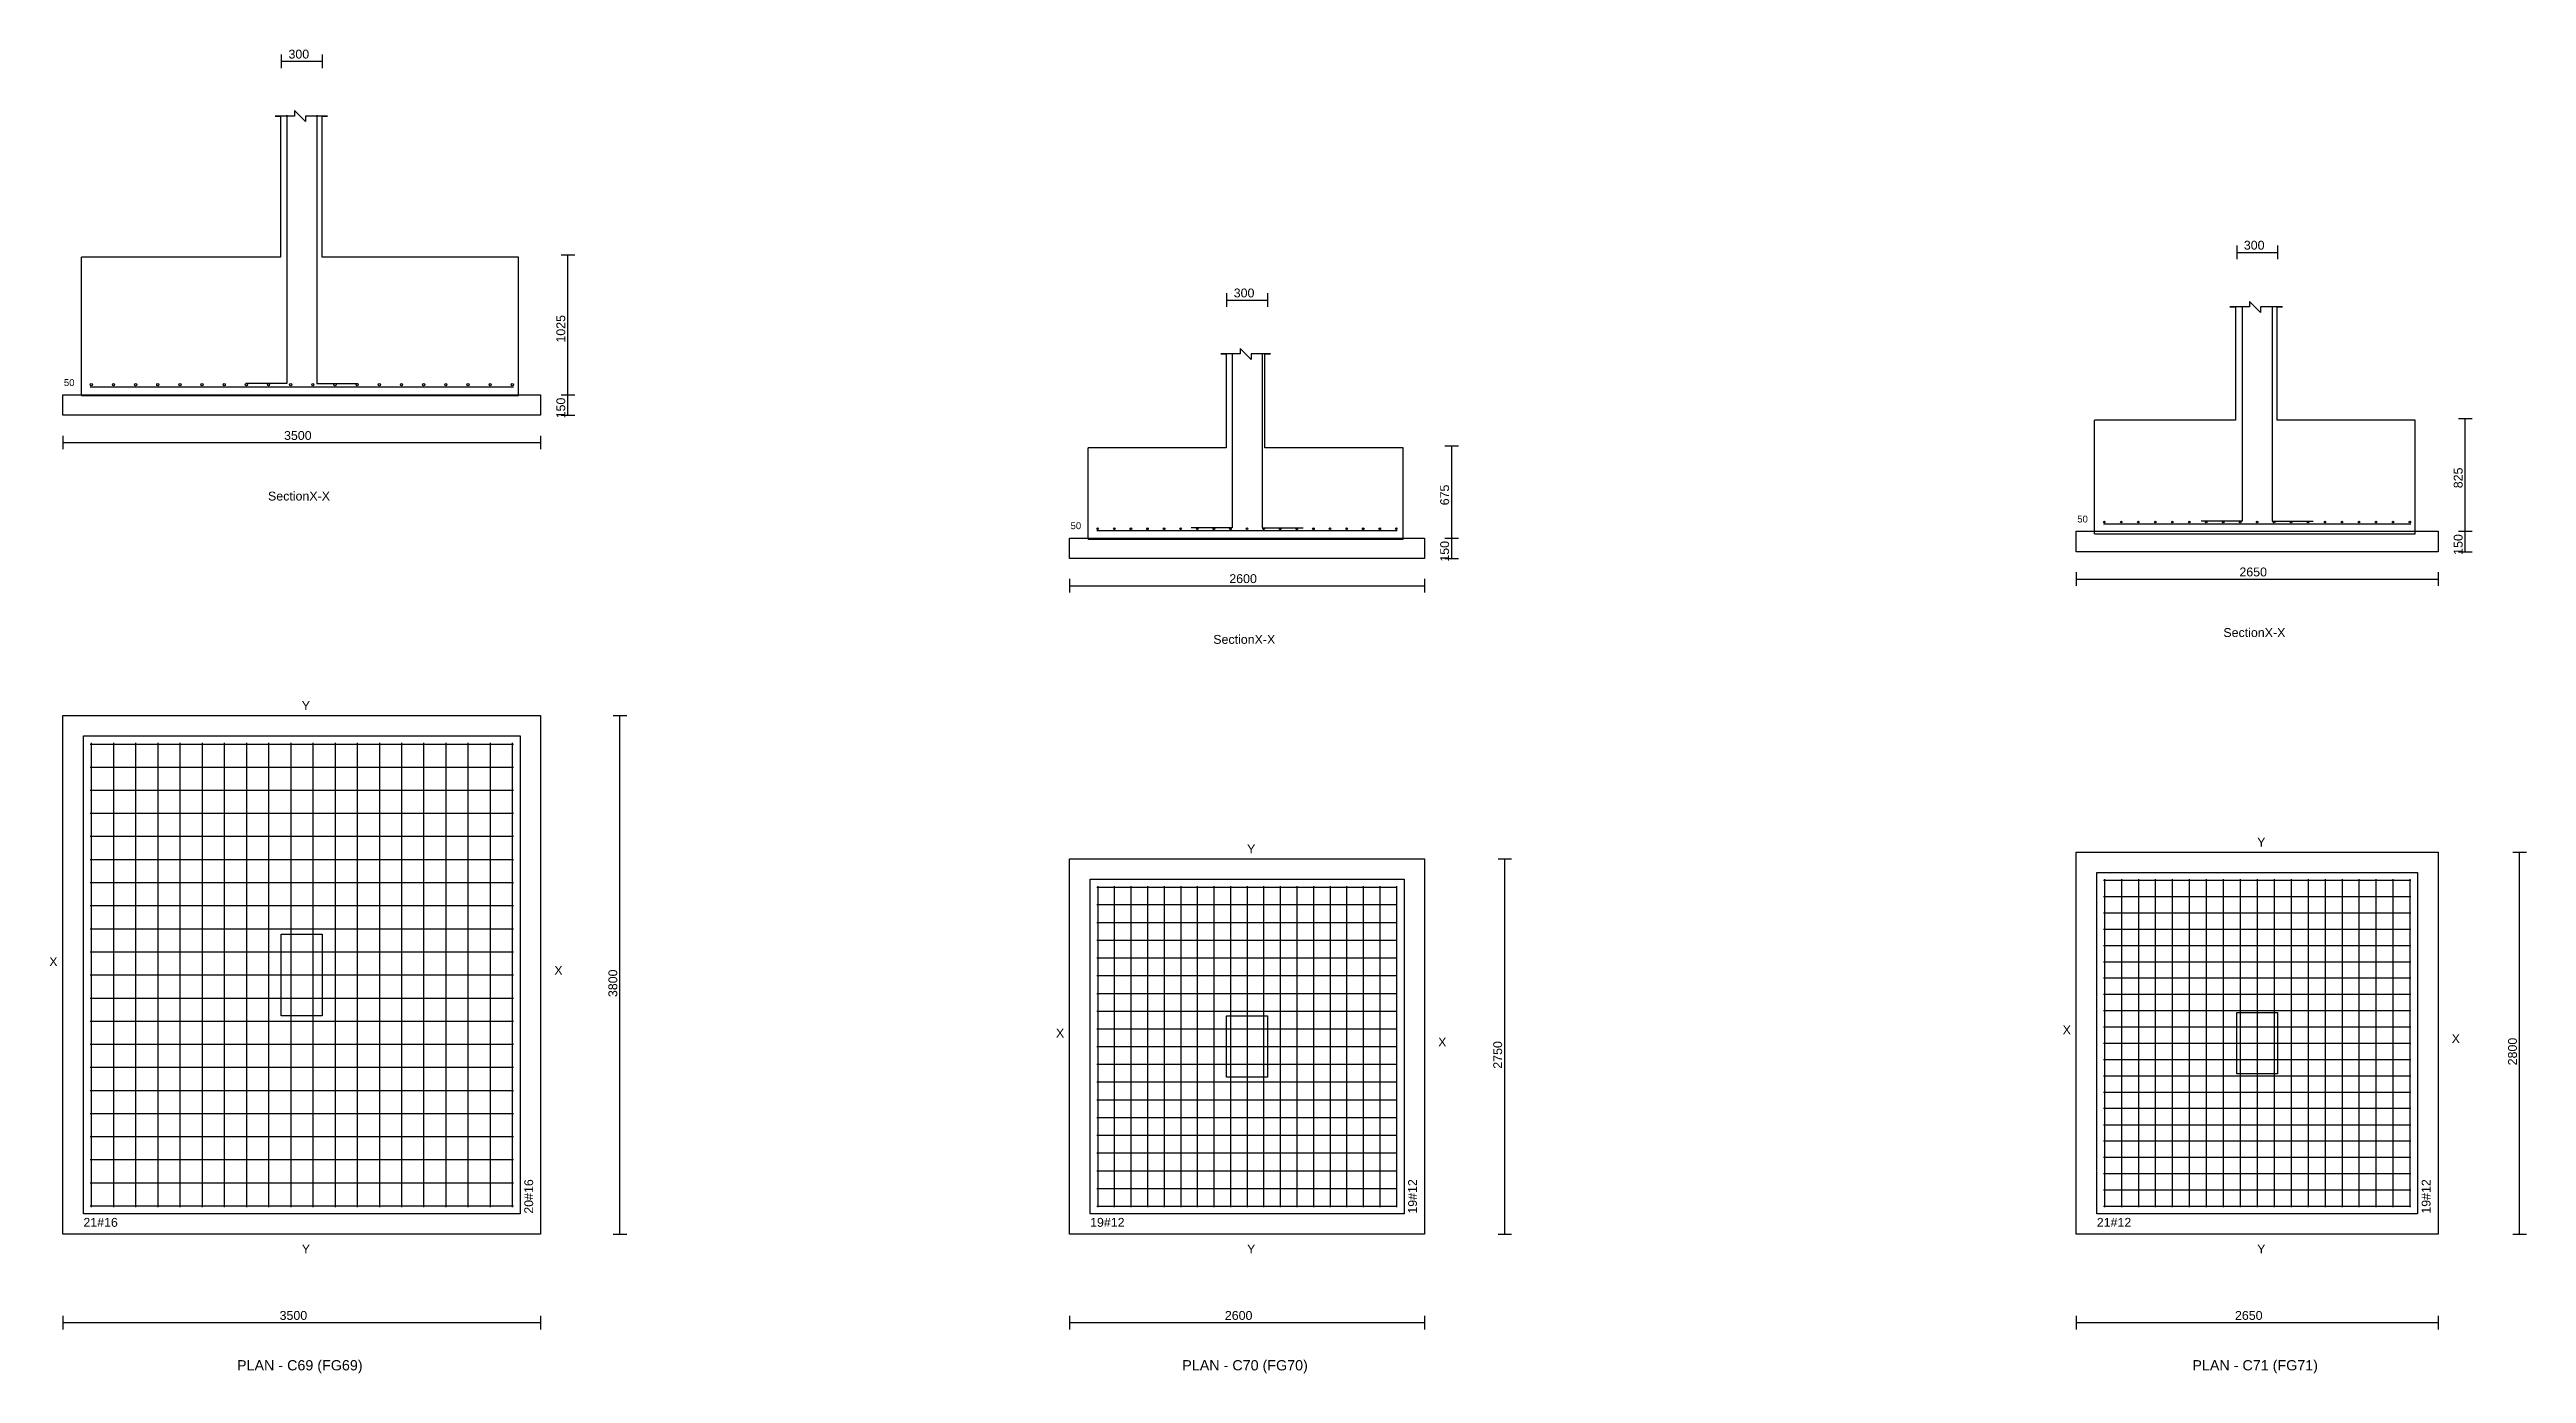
# Model space of a CAD drawing. Extents: x 0 to 27, y -1 to 285.
# Drawn here: x 0.25 to 18.4, y 259.64 to 269.34 of the extents above; entities that cross this region are included whole.
import ezdxf
from ezdxf.enums import TextEntityAlignment as Align

# ---------------------------------------------------------------- set-up
doc = ezdxf.new("R2010")
doc.units = 0
for name, color, linetype in [('Bottom_Cover', 7, 'CONTINUOUS'), ('Column_Bars', 4, 'CONTINUOUS'), ('Column_Dimension', 7, 'CONTINUOUS'), ('Columns', 4, 'CONTINUOUS'), ('dim_all', 7, 'CONTINUOUS'), ('Footing_Plan', 7, 'CONTINUOUS'), ('PCC', 2, 'CONTINUOUS'), ('PCC_Depth', 7, 'CONTINUOUS'), ('Pcc_Plan', 2, 'CONTINUOUS'), ('Plan', 7, 'CONTINUOUS'), ('Plan_Rf_Xdir', 1, 'CONTINUOUS'), ('Plan_Rf_Ydir', 3, 'CONTINUOUS'), ('Section', 2, 'CONTINUOUS'), ('SectionName', 3, 'CONTINUOUS'), ('Sectn_Rf_Xdir', 1, 'CONTINUOUS'), ('Sectn_Rf_Ydir', 3, 'CONTINUOUS'), ('Total_Depth', 7, 'CONTINUOUS'), ('X_Dimension', 7, 'CONTINUOUS')]:
    doc.layers.add(name, color=color, linetype=linetype)
doc.styles.add('STRUDS_Arial', font='ARIAL.TTF', dxfattribs={"height": 0.04})

msp = doc.modelspace()

# ---------------------------------------------------------------- texts
at = {"layer": 'Bottom_Cover', "style": 'STRUDS_Arial'}
for p in [(0.3571, 266.877), (7.7321, 265.828), (15.1071, 265.877)]:
    msp.add_text('50', height=0.05, dxfattribs=at).set_placement(p)
at = {"layer": 'Column_Dimension', "style": 'STRUDS_Arial'}
for p in [(2.0025, 269.276), (16.3275, 267.876), (8.9275, 267.526)]:
    msp.add_text('300', height=0.065, dxfattribs=at).set_placement(p)
at = {"layer": 'dim_all', "style": 'STRUDS_Arial'}
for s, p in [('3800 ', (4.41119, 262.4)), ('2750 ', (10.8935, 261.875)), ('2800 ', (18.3279, 261.9))]:
    msp.add_text(s, height=0.065, rotation=90, dxfattribs=at).set_placement(p)
for s, p in [('3500 ', (1.9375, 260.035)), ('2600 ', (8.8625, 260.035)), ('2650 ', (16.2625, 260.035))]:
    msp.add_text(s, height=0.065, dxfattribs=at).set_placement(p)
at = {"layer": 'PCC_Depth', "style": 'STRUDS_Arial'}
for p in [(4.03, 266.64), (10.505, 265.59), (17.93, 265.64)]:
    msp.add_text('150', height=0.065, rotation=90, dxfattribs=at).set_placement(p)
at = {"layer": 'Plan', "style": 'STRUDS_Arial'}
for s, p in [('PLAN - C69 (FG69) ', (2.1, 259.665)), ('PLAN - C70 (FG70) ', (9.025, 259.665)), ('PLAN - C71 (FG71) ', (16.425, 259.665))]:
    msp.add_text(s, height=0.075, dxfattribs=at).set_placement(p, align=Align.CENTER)
at = {"layer": 'Plan_Rf_Xdir', "style": 'STRUDS_Arial'}
for s, p in [('21#16', (0.5, 260.717)), ('19#12', (7.875, 260.717)), ('21#12', (15.25, 260.717))]:
    msp.add_text(s, height=0.065, dxfattribs=at).set_placement(p)
at = {"layer": 'Plan_Rf_Ydir', "style": 'STRUDS_Arial'}
for s, p in [('20#16', (3.795, 260.813)), ('19#12', (10.27, 260.813)), ('19#12', (17.695, 260.813))]:
    msp.add_text(s, height=0.065, rotation=90, dxfattribs=at).set_placement(p)
at = {"layer": 'Section', "style": 'STRUDS_Arial'}
for p in [(1.8525, 266.038), (8.7775, 264.988), (16.1775, 265.038)]:
    msp.add_text('SectionX-X', height=0.065, dxfattribs=at).set_placement(p)
at = {"layer": 'SectionName', "style": 'STRUDS_Arial'}
for s, p in [('Y', (2.1, 264.503)), ('Y', (9.025, 263.453)), ('Y', (16.425, 263.503)), ('X', (0.25, 262.627)), ('X', (3.95, 262.563)), ('X', (7.625, 262.103)), ('X', (10.425, 262.038)), ('X', (15, 262.127)), ('X', (17.85, 262.063)), ('Y', (2.1, 260.522)), ('Y', (9.025, 260.522)), ('Y', (16.425, 260.522))]:
    msp.add_text(s, height=0.065, dxfattribs=at).set_placement(p)
at = {"layer": 'Total_Depth', "style": 'STRUDS_Arial'}
for s, p in [('1025', (4.03, 267.195)), ('825', (17.93, 266.128)), ('675', (10.505, 266.003))]:
    msp.add_text(s, height=0.065, rotation=90, dxfattribs=at).set_placement(p)
at = {"layer": 'X_Dimension', "style": 'STRUDS_Arial'}
for s, p in [('3500', (1.97, 266.482)), ('2600', (8.895, 265.433)), ('2650', (16.295, 265.482))]:
    msp.add_text(s, height=0.065, dxfattribs=at).set_placement(p)

# ---------------------------------------------------------------- linework, layer by layer
at = {"layer": 'Column_Bars'}
for p, q in [((1.99, 268.862), (1.99, 266.895)), ((2.21, 268.862), (2.21, 266.895)), ((16.315, 267.462), (16.315, 265.887)), ((16.535, 267.462), (16.535, 265.887)), ((8.915, 267.113), (8.915, 265.837)), ((9.135, 267.113), (9.135, 265.837)), ((1.99, 266.895), (1.69, 266.895)), ((2.21, 266.895), (2.51, 266.895)), ((8.915, 265.837), (8.615, 265.837)), ((9.135, 265.837), (9.435, 265.837)), ((16.315, 265.887), (16.015, 265.887)), ((16.535, 265.887), (16.835, 265.887))]:
    msp.add_line(p, q, dxfattribs=at)
at = {"layer": 'Columns'}
for p, q in [((1.95, 262.263), (1.95, 262.862)), ((1.95, 262.862), (2.25, 262.862)), ((2.25, 262.862), (2.25, 262.263)), ((2.25, 262.263), (1.95, 262.263)), ((8.875, 261.813), (8.875, 262.263)), ((8.875, 262.263), (9.175, 262.263)), ((9.175, 262.263), (9.175, 261.813)), ((16.275, 261.837), (16.275, 262.288)), ((16.275, 262.288), (16.575, 262.288)), ((16.575, 262.288), (16.575, 261.837)), ((9.175, 261.813), (8.875, 261.813)), ((16.575, 261.837), (16.275, 261.837))]:
    msp.add_line(p, q, dxfattribs=at)
at = {"layer": 'dim_all'}
for p, q in [((1.95, 269.306), (1.95, 269.206)), ((2.25, 269.306), (2.25, 269.206)), ((1.95, 269.256), (2.25, 269.256)), ((4, 267.837), (4.1, 267.837)), ((4.05, 266.813), (4.05, 267.837)), ((16.275, 267.906), (16.275, 267.806)), ((16.275, 267.856), (16.575, 267.856)), ((16.575, 267.906), (16.575, 267.806)), ((8.875, 267.556), (8.875, 267.456)), ((8.875, 267.506), (9.175, 267.506)), ((9.175, 267.556), (9.175, 267.456)), ((4, 266.813), (4.1, 266.813)), ((4, 266.813), (4.1, 266.813)), ((4.05, 266.663), (4.05, 266.813)), ((4, 266.663), (4.1, 266.663)), ((17.9, 266.638), (18, 266.638)), ((17.95, 265.813), (17.95, 266.638)), ((0.35, 266.513), (0.35, 266.413)), ((0.35, 266.462), (3.85, 266.462)), ((3.85, 266.513), (3.85, 266.413)), ((10.475, 266.438), (10.575, 266.438)), ((10.525, 265.763), (10.525, 266.438)), ((10.475, 265.763), (10.575, 265.763)), ((10.475, 265.763), (10.575, 265.763)), ((10.525, 265.613), (10.525, 265.763)), ((17.9, 265.813), (18, 265.813)), ((17.9, 265.813), (18, 265.813)), ((17.9, 265.663), (18, 265.663)), ((17.95, 265.663), (17.95, 265.813)), ((10.475, 265.613), (10.575, 265.613)), ((15.1, 265.513), (15.1, 265.413)), ((17.75, 265.513), (17.75, 265.413)), ((7.725, 265.463), (7.725, 265.363)), ((7.725, 265.413), (10.325, 265.413)), ((10.325, 265.463), (10.325, 265.363)), ((15.1, 265.462), (17.75, 265.462)), ((4.38119, 264.462), (4.48119, 264.462)), ((4.43119, 260.663), (4.43119, 264.462)), ((10.8635, 263.413), (10.9635, 263.413)), ((10.9135, 260.663), (10.9135, 263.413)), ((18.2979, 263.462), (18.3979, 263.462)), ((18.3479, 260.663), (18.3479, 263.462)), ((4.38119, 260.663), (4.48119, 260.663)), ((10.8635, 260.663), (10.9635, 260.663)), ((18.2979, 260.663), (18.3979, 260.663)), ((0.35, 260.065), (0.35, 259.965)), ((3.85, 260.065), (3.85, 259.965)), ((7.725, 260.065), (7.725, 259.965)), ((10.325, 260.065), (10.325, 259.965)), ((15.1, 260.065), (15.1, 259.965)), ((17.75, 260.065), (17.75, 259.965)), ((0.35, 260.015), (3.85, 260.015)), ((7.725, 260.015), (10.325, 260.015)), ((15.1, 260.015), (17.75, 260.015))]:
    msp.add_line(p, q, dxfattribs=at)
at = {"layer": 'Footing_Plan'}
for p, q in [((0.5, 260.813), (0.5, 264.313)), ((0.5, 264.313), (3.7, 264.313)), ((3.7, 264.313), (3.7, 260.813)), ((15.25, 260.813), (15.25, 263.313)), ((15.25, 263.313), (17.6, 263.313)), ((17.6, 263.313), (17.6, 260.813)), ((7.875, 260.813), (7.875, 263.263)), ((7.875, 263.263), (10.175, 263.263)), ((10.175, 263.263), (10.175, 260.813)), ((3.7, 260.813), (0.5, 260.813)), ((10.175, 260.813), (7.875, 260.813)), ((17.6, 260.813), (15.25, 260.813))]:
    msp.add_line(p, q, dxfattribs=at)
at = {"layer": 'PCC'}
for p, q in [((0.35, 266.663), (0.35, 266.813)), ((0.35, 266.813), (3.85, 266.813)), ((0.35, 266.663), (0.35, 266.813)), ((0.35, 266.813), (3.85, 266.813)), ((3.85, 266.813), (3.85, 266.663)), ((3.85, 266.813), (3.85, 266.663)), ((3.85, 266.663), (0.35, 266.663)), ((3.85, 266.663), (0.35, 266.663)), ((7.725, 265.613), (7.725, 265.763)), ((7.725, 265.763), (10.325, 265.763)), ((7.725, 265.613), (7.725, 265.763)), ((7.725, 265.763), (10.325, 265.763)), ((10.325, 265.763), (10.325, 265.613)), ((10.325, 265.763), (10.325, 265.613)), ((15.1, 265.663), (15.1, 265.813)), ((15.1, 265.813), (17.75, 265.813)), ((15.1, 265.663), (15.1, 265.813)), ((15.1, 265.813), (17.75, 265.813)), ((17.75, 265.663), (15.1, 265.663)), ((17.75, 265.663), (15.1, 265.663)), ((17.75, 265.813), (17.75, 265.663)), ((17.75, 265.813), (17.75, 265.663)), ((10.325, 265.613), (7.725, 265.613)), ((10.325, 265.613), (7.725, 265.613))]:
    msp.add_line(p, q, dxfattribs=at)
at = {"layer": 'Pcc_Plan'}
for p, q in [((0.35, 260.663), (0.35, 264.462)), ((0.35, 264.462), (3.85, 264.462)), ((3.85, 264.462), (3.85, 260.663)), ((7.725, 260.663), (7.725, 263.413)), ((7.725, 263.413), (10.325, 263.413)), ((10.325, 263.413), (10.325, 260.663)), ((15.1, 260.663), (15.1, 263.462)), ((15.1, 263.462), (17.75, 263.462)), ((17.75, 263.462), (17.75, 260.663)), ((3.85, 260.663), (0.35, 260.663)), ((10.325, 260.663), (7.725, 260.663)), ((17.75, 260.663), (15.1, 260.663))]:
    msp.add_line(p, q, dxfattribs=at)
at = {"layer": 'Plan_Rf_Xdir'}
for p, q in [((0.55, 264.254), (3.65, 264.254)), ((0.55, 264.085), (3.65, 264.085)), ((0.55, 263.916), (3.65, 263.916)), ((0.55, 263.747), (3.65, 263.747)), ((0.55, 263.578), (3.65, 263.578)), ((0.55, 263.408), (3.65, 263.408)), ((0.55, 263.239), (3.65, 263.239)), ((7.925, 263.206), (10.125, 263.206)), ((15.3, 263.256), (17.55, 263.256)), ((15.3, 263.137), (17.55, 263.137)), ((0.55, 263.07), (3.65, 263.07)), ((7.925, 263.077), (10.125, 263.077)), ((7.925, 262.947), (10.125, 262.947)), ((15.3, 263.017), (17.55, 263.017)), ((0.55, 262.901), (3.65, 262.901)), ((7.925, 262.817), (10.125, 262.817)), ((15.3, 262.898), (17.55, 262.898)), ((15.3, 262.779), (17.55, 262.779)), ((0.55, 262.732), (3.65, 262.732)), ((7.925, 262.687), (10.125, 262.687)), ((15.3, 262.659), (17.55, 262.659)), ((0.55, 262.562), (3.65, 262.562)), ((0.55, 262.393), (3.65, 262.393)), ((7.925, 262.557), (10.125, 262.557)), ((7.925, 262.427), (10.125, 262.427)), ((15.3, 262.54), (17.55, 262.54)), ((15.3, 262.421), (17.55, 262.421)), ((0.55, 262.224), (3.65, 262.224)), ((7.925, 262.297), (10.125, 262.297)), ((15.3, 262.301), (17.55, 262.301)), ((0.55, 262.055), (3.65, 262.055)), ((7.925, 262.167), (10.125, 262.167)), ((7.925, 262.037), (10.125, 262.037)), ((15.3, 262.182), (17.55, 262.182)), ((15.3, 262.062), (17.55, 262.062)), ((0.55, 261.886), (3.65, 261.886)), ((7.925, 261.908), (10.125, 261.908)), ((15.3, 261.943), (17.55, 261.943)), ((0.55, 261.716), (3.65, 261.716)), ((7.925, 261.778), (10.125, 261.778)), ((15.3, 261.824), (17.55, 261.824)), ((15.3, 261.704), (17.55, 261.704)), ((0.55, 261.547), (3.65, 261.547)), ((7.925, 261.648), (10.125, 261.648)), ((7.925, 261.518), (10.125, 261.518)), ((15.3, 261.585), (17.55, 261.585)), ((0.55, 261.378), (3.65, 261.378)), ((7.925, 261.388), (10.125, 261.388)), ((15.3, 261.465), (17.55, 261.465)), ((15.3, 261.346), (17.55, 261.346)), ((0.55, 261.209), (3.65, 261.209)), ((7.925, 261.258), (10.125, 261.258)), ((7.925, 261.128), (10.125, 261.128)), ((15.3, 261.227), (17.55, 261.227)), ((0.55, 261.04), (3.65, 261.04)), ((7.925, 260.998), (10.125, 260.998)), ((15.3, 261.107), (17.55, 261.107)), ((15.3, 260.988), (17.55, 260.988)), ((0.55, 260.871), (3.65, 260.871)), ((7.925, 260.868), (10.125, 260.868)), ((15.3, 260.868), (17.55, 260.868))]:
    msp.add_line(p, q, dxfattribs=at)
at = {"layer": 'Plan_Rf_Ydir'}
for p, q in [((0.558, 264.263), (0.558, 260.862)), ((0.72032, 264.263), (0.72032, 260.862)), ((0.88263, 264.263), (0.88263, 260.862)), ((1.04495, 264.263), (1.04495, 260.862)), ((1.20726, 264.263), (1.20726, 260.862)), ((1.36958, 264.263), (1.36958, 260.862)), ((1.53189, 264.263), (1.53189, 260.862)), ((1.69421, 264.263), (1.69421, 260.862)), ((1.85653, 264.263), (1.85653, 260.862)), ((2.01884, 264.263), (2.01884, 260.862)), ((2.18116, 264.263), (2.18116, 260.862)), ((2.34347, 264.263), (2.34347, 260.862)), ((2.50579, 264.263), (2.50579, 260.862)), ((2.66811, 264.263), (2.66811, 260.862)), ((2.83042, 264.263), (2.83042, 260.862)), ((2.99274, 264.263), (2.99274, 260.862)), ((3.15505, 264.263), (3.15505, 260.862)), ((3.31737, 264.263), (3.31737, 260.862)), ((3.47969, 264.263), (3.47969, 260.862)), ((3.642, 264.263), (3.642, 260.862)), ((7.931, 263.212), (7.931, 260.862)), ((8.05256, 263.212), (8.05256, 260.862)), ((8.17411, 263.212), (8.17411, 260.862)), ((8.29567, 263.212), (8.29567, 260.862)), ((8.41722, 263.212), (8.41722, 260.862)), ((8.53878, 263.212), (8.53878, 260.862)), ((8.66033, 263.212), (8.66033, 260.862)), ((8.78189, 263.212), (8.78189, 260.862)), ((8.90344, 263.212), (8.90344, 260.862)), ((9.025, 263.212), (9.025, 260.862)), ((9.14655, 263.212), (9.14655, 260.862)), ((9.26811, 263.212), (9.26811, 260.862)), ((9.38966, 263.212), (9.38966, 260.862)), ((9.51122, 263.212), (9.51122, 260.862)), ((9.63278, 263.212), (9.63278, 260.862)), ((9.75433, 263.212), (9.75433, 260.862)), ((9.87589, 263.212), (9.87589, 260.862)), ((9.99744, 263.212), (9.99744, 260.862)), ((10.119, 263.212), (10.119, 260.862)), ((15.306, 263.263), (15.306, 260.862)), ((15.4303, 263.263), (15.4303, 260.862)), ((15.5547, 263.263), (15.5547, 260.862)), ((15.679, 263.263), (15.679, 260.862)), ((15.8033, 263.263), (15.8033, 260.862)), ((15.9277, 263.263), (15.9277, 260.862)), ((16.052, 263.263), (16.052, 260.862)), ((16.1763, 263.263), (16.1763, 260.862)), ((16.3007, 263.263), (16.3007, 260.862)), ((16.425, 263.263), (16.425, 260.862)), ((16.5493, 263.263), (16.5493, 260.862)), ((16.6737, 263.263), (16.6737, 260.862)), ((16.798, 263.263), (16.798, 260.862)), ((16.9223, 263.263), (16.9223, 260.862)), ((17.0467, 263.263), (17.0467, 260.862)), ((17.171, 263.263), (17.171, 260.862)), ((17.2953, 263.263), (17.2953, 260.862)), ((17.4197, 263.263), (17.4197, 260.862)), ((17.544, 263.263), (17.544, 260.862))]:
    msp.add_line(p, q, dxfattribs=at)
at = {"layer": 'Section'}
for p, q in [((1.94469, 268.854), (1.90418, 268.854)), ((1.90418, 268.854), (1.94469, 268.854)), ((2.04598, 268.854), (1.94469, 268.854)), ((1.94469, 268.854), (1.94469, 267.821)), ((2.12701, 268.814), (2.04598, 268.895)), ((2.04598, 268.895), (2.04598, 268.854)), ((2.24855, 268.854), (2.12701, 268.854)), ((2.12701, 268.854), (2.12701, 268.814)), ((2.24855, 267.821), (2.24855, 268.854)), ((2.24855, 268.854), (2.28907, 268.854)), ((2.28907, 268.854), (2.24855, 268.854)), ((1.94469, 267.821), (0.48617, 267.821)), ((0.48617, 266.808), (0.48617, 267.821)), ((1.94469, 267.821), (1.94469, 267.821)), ((1.94469, 267.821), (1.94469, 267.821)), ((1.94469, 267.821), (1.94469, 267.821)), ((3.68682, 267.821), (2.24855, 267.821)), ((2.24855, 267.821), (2.24855, 267.821)), ((2.24855, 267.821), (2.24855, 267.821)), ((2.24855, 267.821), (2.24855, 267.821)), ((3.68682, 266.808), (3.68682, 267.821)), ((16.4489, 267.416), (16.3678, 267.497)), ((16.3678, 267.497), (16.3678, 267.456)), ((16.2666, 267.456), (16.226, 267.456)), ((16.226, 267.456), (16.2666, 267.456)), ((16.3678, 267.456), (16.2666, 267.456)), ((16.2666, 267.456), (16.2666, 266.626)), ((16.5704, 267.456), (16.4489, 267.456)), ((16.4489, 267.456), (16.4489, 267.416)), ((16.5704, 266.626), (16.5704, 267.456)), ((16.5704, 267.456), (16.6109, 267.456)), ((16.6109, 267.456), (16.5704, 267.456)), ((8.87267, 267.112), (8.83215, 267.112)), ((8.83215, 267.112), (8.87267, 267.112)), ((8.97396, 267.112), (8.87267, 267.112)), ((8.87267, 267.112), (8.87267, 266.423)), ((9.05498, 267.071), (8.97396, 267.152)), ((8.97396, 267.152), (8.97396, 267.112)), ((9.15627, 267.112), (9.05498, 267.112)), ((9.05498, 267.112), (9.05498, 267.071)), ((9.15627, 266.423), (9.15627, 267.112)), ((9.15627, 267.112), (9.19678, 267.112)), ((9.19678, 267.112), (9.15627, 267.112)), ((0.48617, 266.808), (3.68682, 266.808)), ((16.2666, 266.626), (15.2334, 266.626)), ((15.2334, 265.795), (15.2334, 266.626)), ((16.2666, 266.626), (16.2666, 266.626)), ((16.2666, 266.626), (16.2666, 266.626)), ((16.2666, 266.626), (16.2666, 266.626)), ((17.5833, 266.626), (16.5704, 266.626)), ((16.5704, 266.626), (16.5704, 266.626)), ((16.5704, 266.626), (16.5704, 266.626)), ((16.5704, 266.626), (16.5704, 266.626)), ((17.5833, 265.795), (17.5833, 266.626)), ((8.87267, 266.423), (7.85981, 266.423)), ((7.85981, 265.755), (7.85981, 266.423)), ((8.87267, 266.423), (8.87267, 266.423)), ((8.87267, 266.423), (8.87267, 266.423)), ((8.87267, 266.423), (8.87267, 266.423)), ((10.1691, 266.423), (9.15627, 266.423)), ((9.15627, 266.423), (9.15627, 266.423)), ((9.15627, 266.423), (9.15627, 266.423)), ((9.15627, 266.423), (9.15627, 266.423)), ((10.1691, 265.755), (10.1691, 266.423)), ((7.85981, 265.755), (10.1691, 265.755)), ((15.2334, 265.795), (17.5833, 265.795))]:
    msp.add_line(p, q, dxfattribs=at)
at = {"layer": 'Sectn_Rf_Xdir'}
for p, q in [((0.55, 266.871), (3.65, 266.871)), ((15.3, 265.868), (17.55, 265.868)), ((7.925, 265.819), (10.125, 265.819))]:
    msp.add_line(p, q, dxfattribs=at)
at = {"layer": 'Sectn_Rf_Ydir'}
for centre, radius in [((0.558, 266.887), 0.008), ((0.72032, 266.887), 0.008), ((0.88263, 266.887), 0.008), ((1.04495, 266.887), 0.008), ((1.20726, 266.887), 0.008), ((1.36958, 266.887), 0.008), ((1.53189, 266.887), 0.008), ((1.69421, 266.887), 0.008), ((1.85653, 266.887), 0.008), ((2.01884, 266.887), 0.008), ((2.18116, 266.887), 0.008), ((2.34347, 266.887), 0.008), ((2.50579, 266.887), 0.008), ((2.66811, 266.887), 0.008), ((2.83042, 266.887), 0.008), ((2.99274, 266.887), 0.008), ((3.15505, 266.887), 0.008), ((3.31737, 266.887), 0.008), ((3.47968, 266.887), 0.008), ((3.642, 266.887), 0.008), ((7.931, 265.831), 0.006), ((8.05256, 265.831), 0.006), ((8.17411, 265.831), 0.006), ((8.29567, 265.831), 0.006), ((8.41722, 265.831), 0.006), ((8.53878, 265.831), 0.006), ((8.66033, 265.831), 0.006), ((8.78189, 265.831), 0.006), ((8.90344, 265.831), 0.006), ((9.025, 265.831), 0.006), ((9.14655, 265.831), 0.006), ((9.26811, 265.831), 0.006), ((9.38966, 265.831), 0.006), ((9.51122, 265.831), 0.006), ((9.63277, 265.831), 0.006), ((9.75433, 265.831), 0.006), ((9.87589, 265.831), 0.006), ((9.99744, 265.831), 0.006), ((10.119, 265.831), 0.006), ((15.306, 265.88), 0.006), ((15.4303, 265.88), 0.006), ((15.5547, 265.88), 0.006), ((15.679, 265.88), 0.006), ((15.8033, 265.88), 0.006), ((15.9277, 265.88), 0.006), ((16.052, 265.88), 0.006), ((16.1763, 265.88), 0.006), ((16.3007, 265.88), 0.006), ((16.425, 265.88), 0.006), ((16.5493, 265.88), 0.006), ((16.6737, 265.88), 0.006), ((16.798, 265.88), 0.006), ((16.9223, 265.88), 0.006), ((17.0467, 265.88), 0.006), ((17.171, 265.88), 0.006), ((17.2953, 265.88), 0.006), ((17.4197, 265.88), 0.006), ((17.544, 265.88), 0.006)]:
    msp.add_circle(centre, radius, dxfattribs=at)

msp.set_redraw_order([(e.dxf.handle, doc.entitydb.next_handle()) for e in msp.query("TEXT MTEXT ATTDEF DIMENSION ARC_DIMENSION")])  # texts and dimensions are drawn at this point

doc.saveas('drawing.dxf')
